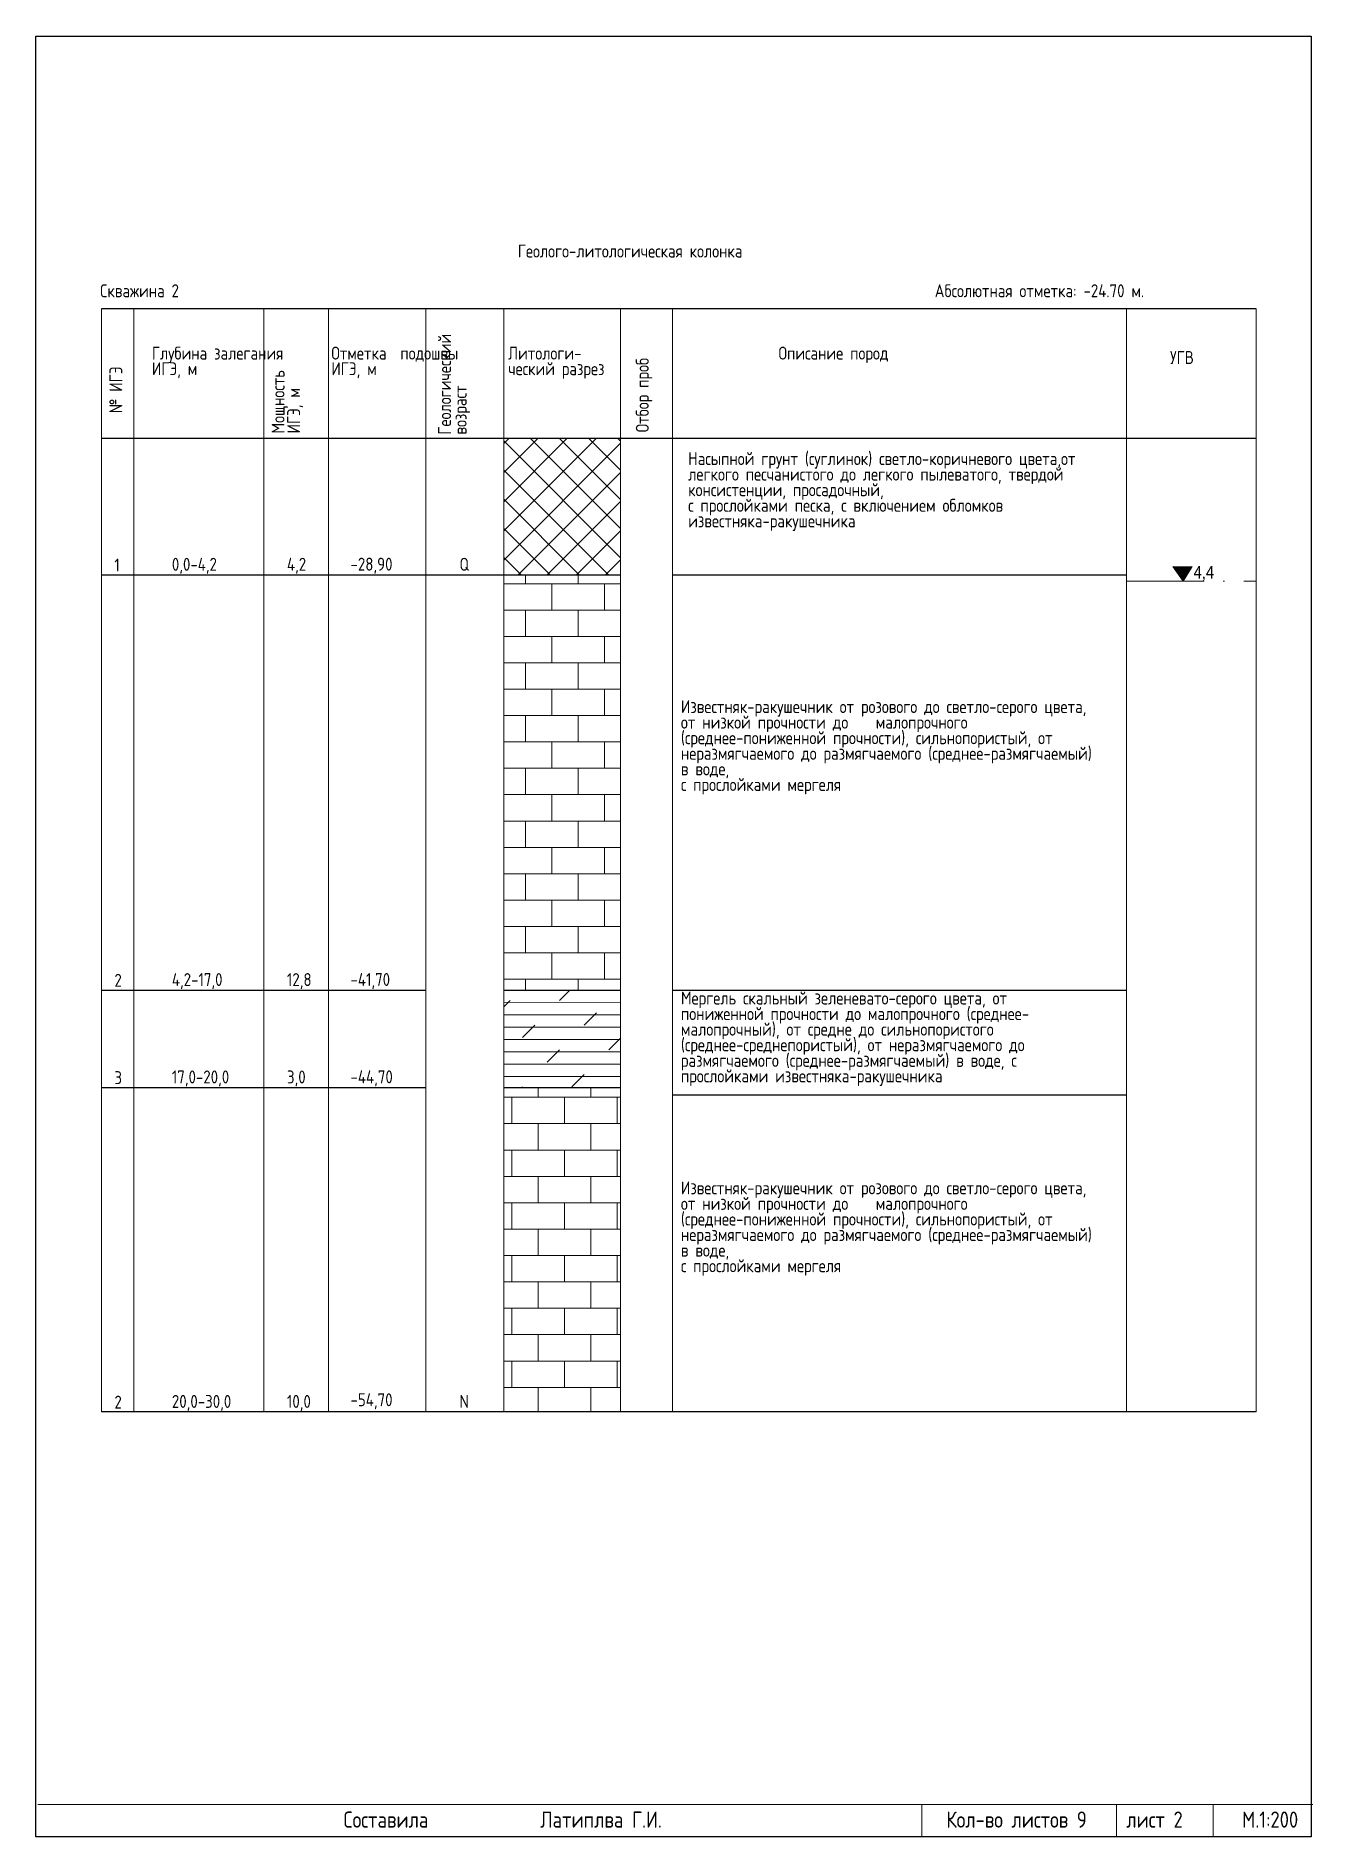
# Model space of a CAD drawing. Header units: millimetres. Extents: x 18930 to 20907, y 6758 to 7036.
# Drawn here: x 19153.3 to 19350.1, y 6758.2 to 7035.8 of the extents above; entities that cross this region are included whole.
import ezdxf

# ---------------------------------------------------------------- set-up
doc = ezdxf.new("R2010")
doc.units = ezdxf.units.MM
doc.linetypes.add('ACAD_ISO03W100', pattern=[30, 12, -18])
doc.linetypes.add('ACAD_ISO10W100', pattern=[18, 12, -3, 0, -3])
for name, color, linetype, lineweight in [('ВодаГ', 160, 'ACAD_ISO03W100', 25), ('Известняк', 86, 'Continuous', 15), ('Мергель полускальный', 137, 'Continuous', 15), ('Насып-навал грунта', 36, 'Continuous', 15)]:
    doc.layers.add(name, color=color, linetype=linetype, lineweight=lineweight)
doc.layers.add('ГеолГ', color=7, linetype='Continuous')
doc.styles.add('STYLE1', font='simplex.shx', dxfattribs={"width": 0.8})

msp = doc.modelspace()

# ---------------------------------------------------------------- texts
at = {"color": 0, "char_height": 2.5, "attachment_point": 5, "style": 'STYLE1'}
for s, insert, width in [('Составила             Латиплва Г.И.{\\Ftxt|c204; }', (19225.2, 6760.92), 78.7443), ('Кол-во листов 9{\\Ftxt|c204; }', (19304.41, 6760.92), 29.2085), ('лист 2{\\Ftxt|c204; }', (19325.68, 6760.92), 21.0924), ('М.1:200', (19343.5, 6760.92), 21.0924)]:
    msp.add_mtext(s, dxfattribs=dict(at, insert=insert, width=width))
at = {"layer": 'ВодаГ', "color": 5, "lineweight": 13, "ltscale": 0.5, "insert": (19331.7, 6954.12), "char_height": 2, "width": 3.044, "attachment_point": 1, "style": 'STYLE1'}
msp.add_mtext('{\\fCalibri|b0|i0|c204|p34;4,4}', dxfattribs=at)
at = {"layer": 'ГеолГ', "color": 2, "char_height": 2, "attachment_point": 1, "line_spacing_factor": 0.72, "style": 'STYLE1'}
for s, insert, width in [('{\\C256;Геолого-литологическая колонка }', (19227.53, 7003.63), 79.7827), ('{\\C256;Скважина 2}', (19163.15, 6997.51), 24.1719), ('{\\C256;Абсолютная отметка: -24.70 м.}', (19291.8, 6997.51), 75.3485), ('{\\C256;Глубина залегания \\PИГЭ, м}', (19171.12, 6987.9), 20.0037), ('{\\C256;Отметка  подошвы \\PИГЭ, м}', (19198.78, 6987.9), 20.0037), ('{\\C256;Литологи-\\Pческий разрез}', (19226.04, 6987.9), 20.0037), ('{\\C256;Описание пород}', (19267.72, 6987.9), 34.6249), ('{\\C256;УГВ}', (19328.08, 6987.22), 10.4664), ('{\\C0;Насыпной грунт (суглинок) светло-коричневого цвета,от легкого песчанистого до легкого пылеватого, твердой консистенции, просадочный, \\Pс прослойками песка, с включением обломков известняка-ракушечника }', (19253.79, 6971.65), 69.0601), ('{\\C256;1}', (19165.34, 6955.25), 2.8568), ('{\\C256;0,0-4,2}', (19174.2, 6955.36), 8.3092), ('{\\C256;4,2}', (19191.94, 6955.36), 8.3092), ('{\\C256;-28,90}', (19201.74, 6955.38), 8.3092), ('{\\C256;Q}', (19218.54, 6955.36), 8.3092), ('{\\C0;Известняк-ракушечник от розового до светло-серого цвета, от низкой прочности до    малопрочного (среднее-пониженной прочности), сильнопористый, от неразмягчаемого до размягчаемого (среднее-размягчаемый) в воде, \\Pс прослойками мергеля}', (19252.67, 6933.43), 69.0601), ('{\\C256;2}', (19165.34, 6891.25), 2.8568), ('{\\C256;4,2-17,0}', (19174.2, 6891.36), 8.3092), ('{\\C256;12,8}', (19191.94, 6891.36), 8.3092), ('{\\C256;-41,70}', (19201.74, 6891.38), 8.3092), ('{\\C0;Мергель скальный зеленевато-серого цвета, от пониженной прочности до малопрочного (среднее-\\Pмалопрочный), от средне до сильнопористого (среднее-среднепористый), от неразмягчаемого до размягчаемого (среднее-размягчаемый) в воде, с прослойками известняка-ракушечника}', (19252.67, 6888.52), 69.0601), ('{\\C256;3}', (19165.34, 6876.25), 2.8568), ('{\\C256;17,0-20,0}', (19174.2, 6876.36), 8.3092), ('{\\C256;3,0}', (19191.94, 6876.36), 8.3092), ('{\\C256;-44,70}', (19201.74, 6876.38), 8.3092), ('{\\C0;Известняк-ракушечник от розового до светло-серого цвета, от низкой прочности до    малопрочного (среднее-пониженной прочности), сильнопористый, от неразмягчаемого до размягчаемого (среднее-размягчаемый) в воде, \\Pс прослойками мергеля}', (19252.67, 6859.27), 69.0601), ('{\\C256;2}', (19165.34, 6826.25), 2.8568), ('{\\C256;20,0-30,0}', (19174.2, 6826.36), 8.3092), ('{\\C256;10,0}', (19191.94, 6826.36), 8.3092), ('{\\C256;-54,70}', (19201.74, 6826.62), 8.3092), ('{\\C256;N}', (19218.54, 6826.36), 8.3092)]:
    msp.add_mtext(s, dxfattribs=dict(at, insert=insert, width=width))
at = {"layer": 'ГеолГ', "color": 2, "char_height": 2, "width": 18.8075, "attachment_point": 1, "rotation": 90, "line_spacing_factor": 0.72, "style": 'STYLE1'}
for s, insert in [('\\pt19.44444;{\\C256;Геологический возраст}', (19215.24, 6974.35)), ('{\\C256;Отбор проб}', (19245.72, 6974.69)), ('{\\C256;№ ИГЭ}', (19164.56, 6977.63)), ('{\\C256;Мощность \\PИГЭ, м}', (19189.57, 6974.51))]:
    msp.add_mtext(s, dxfattribs=dict(at, insert=insert))

# ---------------------------------------------------------------- hatches: boundary and pattern name
at = {"layer": 'ВодаГ', "lineweight": 13, "ltscale": 0.5}
msp.add_hatch(color=5, dxfattribs=at).paths.add_polyline_path([(19331.49, 6954.02), (19328.53, 6954.02), (19330.08, 6951.74)])
at = {"layer": 'Известняк'}
h = msp.add_hatch(dxfattribs=at)
h.set_pattern_fill('AR-B816', color=256, scale=0.02, style=0)
h.set_pattern_definition([(0, (9589221.2564, 4828867.049), (0, 4.064), []), (90, (9589221.2564, 4828867.049), (-4.064, 4.064), [4.064, -4.064])])
h.paths.add_polyline_path([(19243.36, 6952.74), (19225.36, 6952.74), (19225.36, 6888.74), (19243.36, 6888.74)])
h = msp.add_hatch(dxfattribs=at)
h.set_pattern_fill('AR-B816', color=256, scale=0.02, style=0)
h.set_pattern_definition([(0, (223.335, 0), (0, 4.064), []), (90, (223.335, 0), (-4.064, 4.064), [4.064, -4.064])])
h.paths.add_polyline_path([(19243.36, 6873.74), (19225.36, 6873.74), (19225.36, 6823.74), (19243.36, 6823.74)])
at = {"layer": 'Мергель полускальный'}
h = msp.add_hatch(dxfattribs=at)
h.set_pattern_fill('DOLMIT', color=256, scale=0.3, style=0)
h.set_pattern_definition([(0, (9588997.9213, 4828853.3376), (0, 1.905), []), (45, (9588997.9213, 4828853.3376), (-3.809997403, 3.809997403), [2.6940768363, -5.3881536726])])
h.paths.add_polyline_path([(19243.36, 6888.74), (19225.36, 6888.74), (19225.36, 6873.74), (19243.36, 6873.74)])
at = {"layer": 'Насып-навал грунта', "lineweight": 13}
h = msp.add_hatch(dxfattribs=at)
h.set_pattern_fill('NET', color=256, angle=45, style=0)
h.set_pattern_definition([(45, (223.335, 0), (-2.24506403, 2.24506403), []), (135, (223.335, 0), (-2.24506403, -2.24506403), [])])
h.paths.add_polyline_path([(19243.36, 6973.74), (19225.36, 6973.74), (19225.36, 6952.74), (19243.36, 6952.74)])

# ---------------------------------------------------------------- linework, layer by layer
for p, q in [((19341.36, 6993.74), (19163.36, 6993.74)), ((19341.36, 6973.74), (19163.36, 6973.74)), ((19341.36, 6823.74), (19163.36, 6823.74))]:
    msp.add_line(p, q)
at = {"color": 0, "lineweight": 20}
for p, q in [((19163.36, 6993.74), (19163.36, 6823.74)), ((19168.36, 6993.74), (19168.36, 6823.74)), ((19188.36, 6993.74), (19188.36, 6823.74)), ((19198.36, 6993.74), (19198.36, 6823.74)), ((19213.36, 6993.74), (19213.36, 6823.74)), ((19225.36, 6993.74), (19225.36, 6823.74)), ((19243.36, 6993.74), (19243.36, 6823.74)), ((19251.36, 6993.74), (19251.36, 6823.74)), ((19321.36, 6993.74), (19321.36, 6823.74)), ((19341.36, 6993.74), (19341.36, 6823.74))]:
    msp.add_line(p, q, dxfattribs=at)
at = {"color": 7, "lineweight": 13}
for p, q in [((19153.53, 6763.25), (19350.11, 6763.25)), ((19289.83, 6763.24), (19289.83, 6758.24)), ((19319.83, 6763.24), (19319.83, 6758.24)), ((19334.74, 6763.24), (19334.74, 6758.24))]:
    msp.add_line(p, q, dxfattribs=at)
msp.add_lwpolyline([(19153.25, 7035.76), (19349.83, 7035.76), (19349.83, 6758.24), (19153.25, 6758.24)], close=True)
for points in [[(19163.36, 6952.74), (19225.36, 6952.74)], [(19225.36, 6952.74), (19243.36, 6952.74)], [(19251.36, 6952.74), (19321.36, 6952.74)], [(19163.36, 6888.74), (19213.36, 6888.74)], [(19225.36, 6888.74), (19243.36, 6888.74)], [(19251.36, 6888.74), (19321.36, 6888.74)], [(19163.36, 6873.74), (19213.36, 6873.74)], [(19225.36, 6873.74), (19243.36, 6873.74)], [(19251.36, 6872.61), (19321.36, 6872.61)]]:
    msp.add_lwpolyline(points)
at = {"layer": 'ВодаГ', "color": 5, "lineweight": 13, "ltscale": 0.5}
for p, q in [((19330.08, 6951.74), (19328.53, 6954.02)), ((19331.49, 6954.02), (19330.08, 6951.74))]:
    msp.add_line(p, q, dxfattribs=at)
at = {"layer": 'ВодаГ', "color": 5, "linetype": 'ACAD_ISO10W100', "lineweight": 18, "flags": 128}
msp.add_lwpolyline([(19321.36, 6951.74), (19341.36, 6951.74)], dxfattribs=at)

msp.set_redraw_order([(e.dxf.handle, doc.entitydb.next_handle()) for e in msp.query("TEXT MTEXT ATTDEF DIMENSION ARC_DIMENSION")])  # texts and dimensions are drawn at this point

doc.saveas('drawing.dxf')
